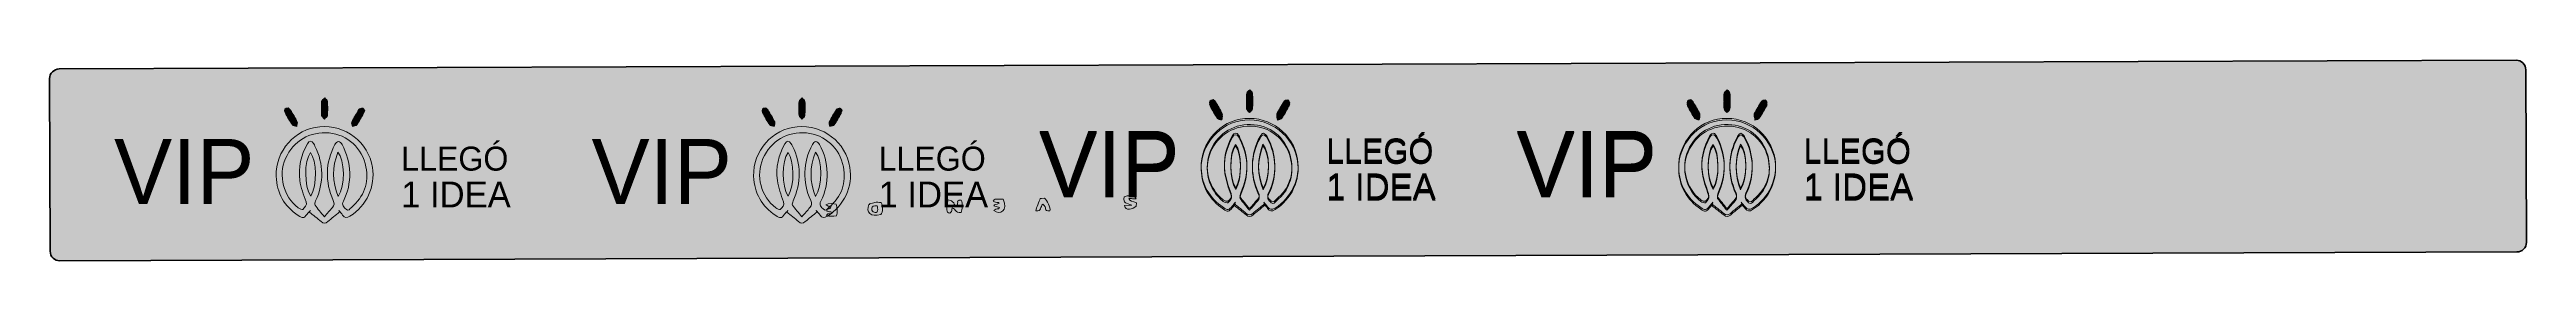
# Model space of a CAD drawing. Header units: millimetres. Extents: x -336 to 268, y -416 to 74.
# Drawn here: x 10 to 267.4, y -137.5 to -116.6 of the extents above; entities that cross this region are included whole.
import ezdxf

# ---------------------------------------------------------------- set-up
doc = ezdxf.new("R2010")
doc.units = ezdxf.units.MM
doc.header["$MEASUREMENT"] = 0
doc.layers.add('Capa 1', color=7, linetype='Continuous', lineweight=0)

msp = doc.modelspace()

# ---------------------------------------------------------------- hatches: boundary and pattern name
at = {"layer": 'Capa 1', "true_color": 0x92784b, "transparency": 33554687}
h = msp.add_hatch(color=35, dxfattribs=at)
h.dxf.hatch_style = 2
edge = h.paths.add_edge_path()
edge.add_spline(control_points=[(10.98, -117.51), (10.98, -117.51), (266.32, -116.59), (266.32, -116.59), (266.87, -116.59), (267.32, -117.04), (267.32, -117.59), (267.32, -117.59), (267.39, -135.59), (267.39, -135.59), (267.39, -136.14), (266.94, -136.59), (266.39, -136.59), (266.39, -136.59), (11.06, -137.51), (11.06, -137.51), (10.51, -137.52), (10.06, -137.07), (10.05, -136.52), (10.05, -136.52), (9.99, -118.52), (9.99, -118.52), (9.99, -117.97), (10.43, -117.52), (10.98, -117.51)], knot_values=[0, 0, 0, 0, 1, 1, 1, 2, 2, 2, 3, 3, 3, 4, 4, 4, 5, 5, 5, 6, 6, 6, 7, 7, 7, 8, 8, 8, 8], degree=3, periodic=0)
at = {"layer": 'Capa 1', "true_color": 0x000000, "transparency": 33554687}
h = msp.add_hatch(color=18, dxfattribs=at)
h.dxf.hatch_style = 2
edge = h.paths.add_edge_path()
edge.add_spline(control_points=[(38.25, -121.64), (38.25, -121.39), (38.21, -121.13), (38.26, -120.89), (38.3, -120.75), (38.47, -120.64), (38.58, -120.52), (38.68, -120.64), (38.86, -120.76), (38.87, -120.88), (38.9, -121.38), (38.9, -121.88), (38.87, -122.38), (38.86, -122.51), (38.66, -122.62), (38.55, -122.75), (38.45, -122.61), (38.29, -122.49), (38.26, -122.35), (38.21, -122.12), (38.25, -121.88), (38.25, -121.64), (38.25, -121.64), (38.25, -121.64), (38.25, -121.64)], knot_values=[0, 0, 0, 0, 1, 1, 1, 2, 2, 2, 3, 3, 3, 4, 4, 4, 5, 5, 5, 6, 6, 6, 7, 7, 7, 8, 8, 8, 8], degree=3, periodic=0)
h = msp.add_hatch(color=18, dxfattribs=at)
h.dxf.hatch_style = 2
edge = h.paths.add_edge_path()
edge.add_spline(control_points=[(87.87, -121.64), (87.87, -121.39), (87.83, -121.13), (87.88, -120.89), (87.91, -120.75), (88.09, -120.64), (88.2, -120.52), (88.3, -120.64), (88.48, -120.76), (88.49, -120.88), (88.52, -121.38), (88.52, -121.88), (88.48, -122.38), (88.47, -122.51), (88.28, -122.62), (88.17, -122.75), (88.07, -122.61), (87.91, -122.49), (87.88, -122.35), (87.83, -122.12), (87.86, -121.88), (87.86, -121.64), (87.87, -121.64), (87.87, -121.64), (87.87, -121.64)], knot_values=[0, 0, 0, 0, 1, 1, 1, 2, 2, 2, 3, 3, 3, 4, 4, 4, 5, 5, 5, 6, 6, 6, 7, 7, 7, 8, 8, 8, 8], degree=3, periodic=0)
h = msp.add_hatch(color=18, dxfattribs=at)
h.dxf.hatch_style = 2
edge = h.paths.add_edge_path()
edge.add_spline(control_points=[(130.9, -120.7), (130.97, -120.75), (131.1, -120.83), (131.16, -120.94), (131.41, -121.35), (131.66, -121.75), (131.86, -122.18), (131.92, -122.3), (131.83, -122.5), (131.8, -122.66), (131.65, -122.61), (131.42, -122.6), (131.35, -122.5), (131.07, -122.08), (130.83, -121.64), (130.59, -121.2), (130.46, -120.96), (130.59, -120.71), (130.9, -120.7)], knot_values=[0, 0, 0, 0, 1, 1, 1, 2, 2, 2, 3, 3, 3, 4, 4, 4, 5, 5, 5, 6, 6, 6, 6], degree=3, periodic=0)
h = msp.add_hatch(color=18, dxfattribs=at)
h.dxf.hatch_style = 2
edge = h.paths.add_edge_path()
edge.add_spline(control_points=[(130.9, -120.86), (130.97, -120.92), (131.1, -121), (131.16, -121.11), (131.41, -121.51), (131.66, -121.92), (131.86, -122.35), (131.92, -122.47), (131.83, -122.67), (131.8, -122.83), (131.65, -122.78), (131.42, -122.77), (131.35, -122.66), (131.07, -122.25), (130.83, -121.81), (130.59, -121.37), (130.46, -121.12), (130.59, -120.88), (130.9, -120.86)], knot_values=[0, 0, 0, 0, 1, 1, 1, 2, 2, 2, 3, 3, 3, 4, 4, 4, 5, 5, 5, 6, 6, 6, 6], degree=3, periodic=0)
h = msp.add_hatch(color=18, dxfattribs=at)
h.dxf.hatch_style = 2
edge = h.paths.add_edge_path()
edge.add_spline(control_points=[(134.38, -120.78), (134.38, -120.53), (134.34, -120.27), (134.4, -120.04), (134.43, -119.9), (134.61, -119.79), (134.72, -119.67), (134.82, -119.79), (134.99, -119.9), (135, -120.03), (135.04, -120.53), (135.04, -121.03), (135, -121.53), (134.99, -121.65), (134.79, -121.77), (134.68, -121.89), (134.58, -121.76), (134.43, -121.64), (134.39, -121.49), (134.34, -121.26), (134.38, -121.02), (134.38, -120.78), (134.38, -120.78), (134.38, -120.78), (134.38, -120.78)], knot_values=[0, 0, 0, 0, 1, 1, 1, 2, 2, 2, 3, 3, 3, 4, 4, 4, 5, 5, 5, 6, 6, 6, 7, 7, 7, 8, 8, 8, 8], degree=3, periodic=0)
h = msp.add_hatch(color=18, dxfattribs=at)
h.dxf.hatch_style = 2
edge = h.paths.add_edge_path()
edge.add_spline(control_points=[(134.38, -120.95), (134.38, -120.7), (134.34, -120.44), (134.4, -120.21), (134.43, -120.07), (134.61, -119.96), (134.72, -119.84), (134.82, -119.96), (134.99, -120.07), (135, -120.2), (135.04, -120.69), (135.04, -121.2), (135, -121.69), (134.99, -121.82), (134.79, -121.94), (134.68, -122.06), (134.58, -121.93), (134.43, -121.81), (134.39, -121.66), (134.34, -121.43), (134.38, -121.19), (134.38, -120.95), (134.38, -120.95), (134.38, -120.95), (134.38, -120.95)], knot_values=[0, 0, 0, 0, 1, 1, 1, 2, 2, 2, 3, 3, 3, 4, 4, 4, 5, 5, 5, 6, 6, 6, 7, 7, 7, 8, 8, 8, 8], degree=3, periodic=0)
h = msp.add_hatch(color=18, dxfattribs=at)
h.dxf.hatch_style = 2
edge = h.paths.add_edge_path()
edge.add_spline(control_points=[(138.88, -121), (138.83, -121.13), (138.8, -121.22), (138.75, -121.3), (138.53, -121.7), (138.31, -122.11), (138.05, -122.48), (137.97, -122.59), (137.76, -122.61), (137.6, -122.67), (137.57, -122.51), (137.47, -122.31), (137.53, -122.19), (137.75, -121.75), (138, -121.31), (138.27, -120.9), (138.34, -120.8), (138.53, -120.73), (138.66, -120.74), (138.74, -120.75), (138.81, -120.92), (138.88, -121)], knot_values=[0, 0, 0, 0, 1, 1, 1, 2, 2, 2, 3, 3, 3, 4, 4, 4, 5, 5, 5, 6, 6, 6, 7, 7, 7, 7], degree=3, periodic=0)
h = msp.add_hatch(color=18, dxfattribs=at)
h.dxf.hatch_style = 2
edge = h.paths.add_edge_path()
edge.add_spline(control_points=[(138.88, -121.17), (138.83, -121.3), (138.8, -121.39), (138.75, -121.46), (138.53, -121.86), (138.31, -122.27), (138.05, -122.65), (137.97, -122.76), (137.76, -122.78), (137.6, -122.84), (137.57, -122.68), (137.47, -122.48), (137.53, -122.36), (137.75, -121.91), (138, -121.48), (138.27, -121.06), (138.34, -120.96), (138.53, -120.9), (138.66, -120.91), (138.74, -120.92), (138.81, -121.08), (138.88, -121.17)], knot_values=[0, 0, 0, 0, 1, 1, 1, 2, 2, 2, 3, 3, 3, 4, 4, 4, 5, 5, 5, 6, 6, 6, 7, 7, 7, 7], degree=3, periodic=0)
h = msp.add_hatch(color=18, dxfattribs=at)
h.dxf.hatch_style = 2
edge = h.paths.add_edge_path()
edge.add_spline(control_points=[(180.52, -120.7), (180.58, -120.75), (180.71, -120.83), (180.78, -120.94), (181.03, -121.35), (181.28, -121.75), (181.48, -122.18), (181.54, -122.3), (181.45, -122.5), (181.42, -122.66), (181.27, -122.61), (181.04, -122.6), (180.97, -122.5), (180.69, -122.08), (180.45, -121.64), (180.21, -121.2), (180.08, -120.96), (180.21, -120.71), (180.52, -120.7)], knot_values=[0, 0, 0, 0, 1, 1, 1, 2, 2, 2, 3, 3, 3, 4, 4, 4, 5, 5, 5, 6, 6, 6, 6], degree=3, periodic=0)
h = msp.add_hatch(color=18, dxfattribs=at)
h.dxf.hatch_style = 2
edge = h.paths.add_edge_path()
edge.add_spline(control_points=[(180.52, -120.86), (180.58, -120.92), (180.71, -121), (180.78, -121.11), (181.03, -121.51), (181.28, -121.92), (181.48, -122.35), (181.54, -122.47), (181.45, -122.67), (181.42, -122.83), (181.27, -122.78), (181.04, -122.77), (180.97, -122.66), (180.69, -122.25), (180.45, -121.81), (180.21, -121.37), (180.08, -121.12), (180.21, -120.88), (180.52, -120.86)], knot_values=[0, 0, 0, 0, 1, 1, 1, 2, 2, 2, 3, 3, 3, 4, 4, 4, 5, 5, 5, 6, 6, 6, 6], degree=3, periodic=0)
h = msp.add_hatch(color=18, dxfattribs=at)
h.dxf.hatch_style = 2
edge = h.paths.add_edge_path()
edge.add_spline(control_points=[(184, -120.78), (184, -120.53), (183.96, -120.27), (184.02, -120.04), (184.05, -119.9), (184.22, -119.79), (184.34, -119.67), (184.44, -119.79), (184.61, -119.9), (184.62, -120.03), (184.65, -120.53), (184.66, -121.03), (184.62, -121.53), (184.61, -121.65), (184.41, -121.77), (184.3, -121.89), (184.2, -121.76), (184.04, -121.64), (184.01, -121.49), (183.96, -121.26), (184, -121.02), (184, -120.78), (184, -120.78), (184, -120.78), (184, -120.78)], knot_values=[0, 0, 0, 0, 1, 1, 1, 2, 2, 2, 3, 3, 3, 4, 4, 4, 5, 5, 5, 6, 6, 6, 7, 7, 7, 8, 8, 8, 8], degree=3, periodic=0)
h = msp.add_hatch(color=18, dxfattribs=at)
h.dxf.hatch_style = 2
edge = h.paths.add_edge_path()
edge.add_spline(control_points=[(184, -120.95), (184, -120.7), (183.96, -120.44), (184.02, -120.21), (184.05, -120.07), (184.22, -119.96), (184.34, -119.84), (184.44, -119.96), (184.61, -120.07), (184.62, -120.2), (184.65, -120.69), (184.66, -121.2), (184.62, -121.69), (184.61, -121.82), (184.41, -121.94), (184.3, -122.06), (184.2, -121.93), (184.04, -121.81), (184.01, -121.66), (183.96, -121.43), (184, -121.19), (184, -120.95), (184, -120.95), (184, -120.95), (184, -120.95)], knot_values=[0, 0, 0, 0, 1, 1, 1, 2, 2, 2, 3, 3, 3, 4, 4, 4, 5, 5, 5, 6, 6, 6, 7, 7, 7, 8, 8, 8, 8], degree=3, periodic=0)
h = msp.add_hatch(color=18, dxfattribs=at)
h.dxf.hatch_style = 2
edge = h.paths.add_edge_path()
edge.add_spline(control_points=[(188.5, -121), (188.45, -121.13), (188.42, -121.22), (188.37, -121.3), (188.14, -121.7), (187.93, -122.11), (187.67, -122.48), (187.59, -122.59), (187.37, -122.61), (187.22, -122.67), (187.19, -122.51), (187.09, -122.31), (187.15, -122.19), (187.36, -121.75), (187.62, -121.31), (187.89, -120.9), (187.96, -120.8), (188.15, -120.73), (188.28, -120.74), (188.36, -120.75), (188.43, -120.92), (188.5, -121)], knot_values=[0, 0, 0, 0, 1, 1, 1, 2, 2, 2, 3, 3, 3, 4, 4, 4, 5, 5, 5, 6, 6, 6, 7, 7, 7, 7], degree=3, periodic=0)
h = msp.add_hatch(color=18, dxfattribs=at)
h.dxf.hatch_style = 2
edge = h.paths.add_edge_path()
edge.add_spline(control_points=[(188.5, -121.17), (188.45, -121.3), (188.42, -121.39), (188.37, -121.46), (188.14, -121.86), (187.93, -122.27), (187.67, -122.65), (187.59, -122.76), (187.37, -122.78), (187.22, -122.84), (187.19, -122.68), (187.09, -122.48), (187.15, -122.36), (187.36, -121.91), (187.62, -121.48), (187.89, -121.06), (187.96, -120.96), (188.15, -120.9), (188.28, -120.91), (188.36, -120.92), (188.43, -121.08), (188.5, -121.17)], knot_values=[0, 0, 0, 0, 1, 1, 1, 2, 2, 2, 3, 3, 3, 4, 4, 4, 5, 5, 5, 6, 6, 6, 7, 7, 7, 7], degree=3, periodic=0)
h = msp.add_hatch(color=18, dxfattribs=at)
h.dxf.hatch_style = 2
edge = h.paths.add_edge_path()
edge.add_spline(control_points=[(37.13, -130.76), (37.82, -129.6), (37.75, -127.09), (37.11, -126.23), (36.44, -127.1), (36.43, -129.74), (37.13, -130.76)], knot_values=[0, 0, 0, 0, 1, 1, 1, 2, 2, 2, 2], degree=3, periodic=0)
edge = h.paths.add_edge_path()
edge.add_spline(control_points=[(39.97, -130.79), (40.73, -129.73), (40.69, -126.96), (39.95, -126.2), (39.36, -127.73), (39.35, -129.23), (39.97, -130.79)], knot_values=[0, 0, 0, 0, 1, 1, 1, 2, 2, 2, 2], degree=3, periodic=0)
edge = h.paths.add_edge_path()
edge.add_spline(control_points=[(38.55, -132.92), (38.87, -132.55), (39.13, -132.26), (39.39, -131.96), (39.6, -131.73), (39.6, -131.51), (39.47, -131.22), (38.6, -129.25), (38.65, -127.3), (39.65, -125.39), (39.72, -125.26), (39.89, -125.06), (40, -125.08), (40.14, -125.09), (40.31, -125.25), (40.39, -125.4), (40.89, -126.31), (41.16, -127.3), (41.18, -128.35), (41.2, -129.38), (41, -130.37), (40.52, -131.29), (40.31, -131.71), (40.59, -131.92), (40.8, -132.14), (41.04, -132.38), (41.2, -132.08), (41.35, -131.95), (42.67, -130.83), (43.18, -129.4), (42.87, -127.71), (42.51, -125.78), (40.92, -124.34), (39.05, -124.18), (37.04, -124), (35.34, -124.99), (34.51, -126.86), (33.73, -128.63), (34.3, -130.81), (35.83, -131.99), (35.96, -132.1), (36.26, -132.2), (36.31, -132.15), (36.49, -131.93), (36.78, -131.76), (36.64, -131.35), (36.38, -130.62), (36.11, -129.88), (36, -129.12), (35.81, -127.77), (36.12, -126.5), (36.79, -125.31), (36.98, -124.96), (37.23, -124.96), (37.44, -125.3), (37.49, -125.38), (37.53, -125.46), (37.57, -125.55), (38.49, -127.44), (38.51, -129.35), (37.64, -131.27), (37.58, -131.4), (37.52, -131.62), (37.58, -131.7), (37.87, -132.11), (38.19, -132.48), (38.55, -132.92)], knot_values=[0, 0, 0, 0, 1, 1, 1, 2, 2, 2, 3, 3, 3, 4, 4, 4, 5, 5, 5, 6, 6, 6, 7, 7, 7, 8, 8, 8, 9, 9, 9, 10, 10, 10, 11, 11, 11, 12, 12, 12, 13, 13, 13, 14, 14, 14, 15, 15, 15, 16, 16, 16, 17, 17, 17, 18, 18, 18, 19, 19, 19, 20, 20, 20, 21, 21, 21, 22, 22, 22, 22], degree=3, periodic=0)
edge = h.paths.add_edge_path()
edge.add_spline(control_points=[(40.13, -132.42), (39.72, -132.75), (39.3, -133.08), (38.91, -133.42), (38.65, -133.65), (38.46, -133.62), (38.22, -133.42), (37.81, -133.08), (37.39, -132.76), (36.98, -132.43), (37.02, -132.37), (37.06, -132.31), (37.1, -132.25), (36.98, -132.39), (36.87, -132.52), (36.75, -132.66), (36.4, -133.09), (36.3, -133.12), (35.83, -132.8), (34.39, -131.82), (33.59, -130.46), (33.54, -128.69), (33.46, -126.05), (35.48, -123.76), (38.06, -123.53), (40.74, -123.29), (43.12, -125.14), (43.54, -127.77), (43.87, -129.76), (42.93, -131.78), (41.21, -132.86), (40.88, -133.07), (40.66, -133.04), (40.44, -132.74), (40.32, -132.57), (40.18, -132.42), (40.04, -132.26), (40.07, -132.31), (40.1, -132.37), (40.13, -132.42)], knot_values=[0, 0, 0, 0, 1, 1, 1, 2, 2, 2, 3, 3, 3, 4, 4, 4, 5, 5, 5, 6, 6, 6, 7, 7, 7, 8, 8, 8, 9, 9, 9, 10, 10, 10, 11, 11, 11, 12, 12, 12, 13, 13, 13, 13], degree=3, periodic=0)
h = msp.add_hatch(color=18, dxfattribs=at)
h.dxf.hatch_style = 2
edge = h.paths.add_edge_path()
edge.add_spline(control_points=[(34.77, -121.55), (34.83, -121.61), (34.96, -121.68), (35.03, -121.8), (35.28, -122.2), (35.53, -122.61), (35.73, -123.03), (35.79, -123.16), (35.69, -123.35), (35.67, -123.52), (35.51, -123.46), (35.29, -123.46), (35.22, -123.35), (34.94, -122.94), (34.69, -122.5), (34.46, -122.05), (34.33, -121.81), (34.46, -121.56), (34.77, -121.55)], knot_values=[0, 0, 0, 0, 1, 1, 1, 2, 2, 2, 3, 3, 3, 4, 4, 4, 5, 5, 5, 6, 6, 6, 6], degree=3, periodic=0)
h = msp.add_hatch(color=18, dxfattribs=at)
h.dxf.hatch_style = 2
edge = h.paths.add_edge_path()
edge.add_spline(control_points=[(42.75, -121.86), (42.69, -121.98), (42.66, -122.07), (42.62, -122.15), (42.39, -122.55), (42.18, -122.96), (41.92, -123.34), (41.84, -123.45), (41.62, -123.46), (41.47, -123.52), (41.44, -123.36), (41.34, -123.17), (41.4, -123.05), (41.61, -122.6), (41.87, -122.17), (42.14, -121.75), (42.2, -121.65), (42.4, -121.59), (42.53, -121.6), (42.61, -121.6), (42.68, -121.77), (42.75, -121.86)], knot_values=[0, 0, 0, 0, 1, 1, 1, 2, 2, 2, 3, 3, 3, 4, 4, 4, 5, 5, 5, 6, 6, 6, 7, 7, 7, 7], degree=3, periodic=0)
h = msp.add_hatch(color=18, dxfattribs=at)
h.dxf.hatch_style = 2
edge = h.paths.add_edge_path()
edge.add_spline(control_points=[(86.74, -130.76), (87.44, -129.6), (87.37, -127.09), (86.73, -126.23), (86.06, -127.1), (86.05, -129.74), (86.74, -130.76)], knot_values=[0, 0, 0, 0, 1, 1, 1, 2, 2, 2, 2], degree=3, periodic=0)
edge = h.paths.add_edge_path()
edge.add_spline(control_points=[(89.59, -130.79), (90.35, -129.73), (90.3, -126.96), (89.57, -126.2), (88.98, -127.73), (88.96, -129.23), (89.59, -130.79)], knot_values=[0, 0, 0, 0, 1, 1, 1, 2, 2, 2, 2], degree=3, periodic=0)
edge = h.paths.add_edge_path()
edge.add_spline(control_points=[(88.17, -132.92), (88.49, -132.55), (88.74, -132.26), (89.01, -131.96), (89.22, -131.73), (89.22, -131.51), (89.09, -131.22), (88.22, -129.25), (88.26, -127.3), (89.27, -125.39), (89.34, -125.26), (89.51, -125.06), (89.62, -125.08), (89.76, -125.09), (89.93, -125.25), (90.01, -125.4), (90.51, -126.31), (90.77, -127.3), (90.8, -128.35), (90.82, -129.38), (90.62, -130.37), (90.14, -131.29), (89.93, -131.71), (90.21, -131.92), (90.42, -132.14), (90.66, -132.38), (90.82, -132.08), (90.97, -131.95), (92.29, -130.83), (92.8, -129.4), (92.49, -127.71), (92.13, -125.78), (90.54, -124.34), (88.66, -124.18), (86.65, -124), (84.96, -124.99), (84.13, -126.86), (83.35, -128.63), (83.92, -130.81), (85.45, -131.99), (85.58, -132.1), (85.88, -132.2), (85.92, -132.15), (86.11, -131.93), (86.4, -131.76), (86.25, -131.35), (86, -130.62), (85.73, -129.88), (85.62, -129.12), (85.43, -127.77), (85.74, -126.5), (86.4, -125.31), (86.6, -124.96), (86.85, -124.96), (87.06, -125.3), (87.11, -125.38), (87.15, -125.46), (87.19, -125.55), (88.11, -127.44), (88.13, -129.35), (87.26, -131.27), (87.2, -131.4), (87.14, -131.62), (87.2, -131.7), (87.48, -132.11), (87.81, -132.48), (88.17, -132.92)], knot_values=[0, 0, 0, 0, 1, 1, 1, 2, 2, 2, 3, 3, 3, 4, 4, 4, 5, 5, 5, 6, 6, 6, 7, 7, 7, 8, 8, 8, 9, 9, 9, 10, 10, 10, 11, 11, 11, 12, 12, 12, 13, 13, 13, 14, 14, 14, 15, 15, 15, 16, 16, 16, 17, 17, 17, 18, 18, 18, 19, 19, 19, 20, 20, 20, 21, 21, 21, 22, 22, 22, 22], degree=3, periodic=0)
edge = h.paths.add_edge_path()
edge.add_spline(control_points=[(89.75, -132.42), (89.34, -132.75), (88.92, -133.08), (88.52, -133.42), (88.27, -133.65), (88.08, -133.62), (87.83, -133.42), (87.43, -133.08), (87.01, -132.76), (86.6, -132.43), (86.64, -132.37), (86.68, -132.31), (86.72, -132.25), (86.6, -132.39), (86.48, -132.52), (86.37, -132.66), (86.02, -133.09), (85.91, -133.12), (85.45, -132.8), (84.01, -131.82), (83.21, -130.46), (83.16, -128.69), (83.08, -126.05), (85.1, -123.76), (87.68, -123.53), (90.35, -123.29), (92.74, -125.14), (93.16, -127.77), (93.48, -129.76), (92.55, -131.78), (90.83, -132.86), (90.5, -133.07), (90.28, -133.04), (90.06, -132.74), (89.93, -132.57), (89.79, -132.42), (89.66, -132.26), (89.69, -132.31), (89.72, -132.37), (89.75, -132.42)], knot_values=[0, 0, 0, 0, 1, 1, 1, 2, 2, 2, 3, 3, 3, 4, 4, 4, 5, 5, 5, 6, 6, 6, 7, 7, 7, 8, 8, 8, 9, 9, 9, 10, 10, 10, 11, 11, 11, 12, 12, 12, 13, 13, 13, 13], degree=3, periodic=0)
h = msp.add_hatch(color=18, dxfattribs=at)
h.dxf.hatch_style = 2
edge = h.paths.add_edge_path()
edge.add_spline(control_points=[(84.38, -121.55), (84.45, -121.61), (84.58, -121.68), (84.65, -121.8), (84.9, -122.2), (85.14, -122.61), (85.35, -123.03), (85.4, -123.16), (85.31, -123.35), (85.29, -123.52), (85.13, -123.46), (84.91, -123.46), (84.83, -123.35), (84.55, -122.94), (84.31, -122.5), (84.08, -122.05), (83.95, -121.81), (84.08, -121.56), (84.38, -121.55)], knot_values=[0, 0, 0, 0, 1, 1, 1, 2, 2, 2, 3, 3, 3, 4, 4, 4, 5, 5, 5, 6, 6, 6, 6], degree=3, periodic=0)
h = msp.add_hatch(color=18, dxfattribs=at)
h.dxf.hatch_style = 2
edge = h.paths.add_edge_path()
edge.add_spline(control_points=[(92.37, -121.86), (92.31, -121.98), (92.28, -122.07), (92.24, -122.15), (92.01, -122.55), (91.8, -122.96), (91.54, -123.34), (91.46, -123.45), (91.24, -123.46), (91.09, -123.52), (91.06, -123.36), (90.96, -123.17), (91.01, -123.05), (91.23, -122.6), (91.48, -122.17), (91.76, -121.75), (91.82, -121.65), (92.02, -121.59), (92.15, -121.6), (92.23, -121.6), (92.3, -121.77), (92.37, -121.86)], knot_values=[0, 0, 0, 0, 1, 1, 1, 2, 2, 2, 3, 3, 3, 4, 4, 4, 5, 5, 5, 6, 6, 6, 7, 7, 7, 7], degree=3, periodic=0)
h = msp.add_hatch(color=18, dxfattribs=at)
h.dxf.hatch_style = 2
edge = h.paths.add_edge_path()
edge.add_spline(control_points=[(133.26, -129.9), (133.95, -128.74), (133.89, -126.23), (133.25, -125.37), (132.57, -126.24), (132.57, -128.89), (133.26, -129.9)], knot_values=[0, 0, 0, 0, 1, 1, 1, 2, 2, 2, 2], degree=3, periodic=0)
edge = h.paths.add_edge_path()
edge.add_spline(control_points=[(136.1, -129.93), (136.86, -128.88), (136.82, -126.11), (136.08, -125.34), (135.49, -126.87), (135.48, -128.37), (136.1, -129.93)], knot_values=[0, 0, 0, 0, 1, 1, 1, 2, 2, 2, 2], degree=3, periodic=0)
edge = h.paths.add_edge_path()
edge.add_spline(control_points=[(134.68, -132.07), (135.01, -131.7), (135.26, -131.4), (135.52, -131.11), (135.74, -130.88), (135.74, -130.66), (135.6, -130.36), (134.73, -128.4), (134.78, -126.45), (135.78, -124.54), (135.86, -124.4), (136.03, -124.21), (136.13, -124.22), (136.28, -124.24), (136.45, -124.4), (136.52, -124.54), (137.03, -125.46), (137.29, -126.45), (137.31, -127.49), (137.33, -128.53), (137.13, -129.52), (136.66, -130.44), (136.44, -130.86), (136.73, -131.07), (136.94, -131.28), (137.17, -131.53), (137.34, -131.22), (137.48, -131.1), (138.8, -129.98), (139.32, -128.54), (139, -126.85), (138.64, -124.92), (137.05, -123.48), (135.18, -123.32), (133.17, -123.15), (131.47, -124.13), (130.65, -126), (129.87, -127.77), (130.43, -129.96), (131.96, -131.14), (132.09, -131.24), (132.39, -131.35), (132.44, -131.29), (132.63, -131.08), (132.92, -130.91), (132.77, -130.49), (132.51, -129.76), (132.25, -129.02), (132.14, -128.26), (131.94, -126.92), (132.26, -125.64), (132.92, -124.46), (133.12, -124.11), (133.36, -124.11), (133.58, -124.44), (133.62, -124.52), (133.66, -124.61), (133.7, -124.69), (134.62, -126.59), (134.65, -128.49), (133.78, -130.41), (133.72, -130.55), (133.66, -130.76), (133.72, -130.85), (134, -131.25), (134.33, -131.63), (134.68, -132.07)], knot_values=[0, 0, 0, 0, 1, 1, 1, 2, 2, 2, 3, 3, 3, 4, 4, 4, 5, 5, 5, 6, 6, 6, 7, 7, 7, 8, 8, 8, 9, 9, 9, 10, 10, 10, 11, 11, 11, 12, 12, 12, 13, 13, 13, 14, 14, 14, 15, 15, 15, 16, 16, 16, 17, 17, 17, 18, 18, 18, 19, 19, 19, 20, 20, 20, 21, 21, 21, 22, 22, 22, 22], degree=3, periodic=0)
edge = h.paths.add_edge_path()
edge.add_spline(control_points=[(136.26, -131.57), (135.85, -131.9), (135.43, -132.22), (135.04, -132.57), (134.79, -132.79), (134.59, -132.77), (134.35, -132.56), (133.95, -132.22), (133.53, -131.91), (133.11, -131.58), (133.15, -131.52), (133.19, -131.46), (133.23, -131.4), (133.12, -131.53), (133, -131.67), (132.89, -131.81), (132.53, -132.24), (132.43, -132.27), (131.97, -131.95), (130.52, -130.96), (129.72, -129.6), (129.67, -127.84), (129.59, -125.2), (131.61, -122.9), (134.19, -122.68), (136.87, -122.44), (139.25, -124.28), (139.68, -126.91), (140, -128.91), (139.06, -130.93), (137.34, -132.01), (137.02, -132.21), (136.79, -132.19), (136.57, -131.89), (136.45, -131.72), (136.31, -131.57), (136.18, -131.4), (136.21, -131.46), (136.23, -131.51), (136.26, -131.57)], knot_values=[0, 0, 0, 0, 1, 1, 1, 2, 2, 2, 3, 3, 3, 4, 4, 4, 5, 5, 5, 6, 6, 6, 7, 7, 7, 8, 8, 8, 9, 9, 9, 10, 10, 10, 11, 11, 11, 12, 12, 12, 13, 13, 13, 13], degree=3, periodic=0)
h = msp.add_hatch(color=18, dxfattribs=at)
h.dxf.hatch_style = 2
edge = h.paths.add_edge_path()
edge.add_spline(control_points=[(133.26, -130.07), (133.95, -128.91), (133.89, -126.4), (133.25, -125.54), (132.57, -126.41), (132.57, -129.05), (133.26, -130.07)], knot_values=[0, 0, 0, 0, 1, 1, 1, 2, 2, 2, 2], degree=3, periodic=0)
edge = h.paths.add_edge_path()
edge.add_spline(control_points=[(136.1, -130.1), (136.86, -129.05), (136.82, -126.28), (136.08, -125.51), (135.49, -127.04), (135.48, -128.54), (136.1, -130.1)], knot_values=[0, 0, 0, 0, 1, 1, 1, 2, 2, 2, 2], degree=3, periodic=0)
edge = h.paths.add_edge_path()
edge.add_spline(control_points=[(134.68, -132.24), (135.01, -131.87), (135.26, -131.57), (135.52, -131.28), (135.74, -131.04), (135.74, -130.83), (135.6, -130.53), (134.73, -128.56), (134.78, -126.62), (135.78, -124.71), (135.86, -124.57), (136.03, -124.38), (136.13, -124.39), (136.28, -124.4), (136.45, -124.57), (136.52, -124.71), (137.03, -125.63), (137.29, -126.62), (137.31, -127.66), (137.33, -128.69), (137.13, -129.69), (136.66, -130.61), (136.44, -131.02), (136.73, -131.23), (136.94, -131.45), (137.17, -131.7), (137.34, -131.39), (137.48, -131.27), (138.8, -130.15), (139.32, -128.71), (139, -127.02), (138.64, -125.09), (137.05, -123.65), (135.18, -123.49), (133.17, -123.32), (131.47, -124.3), (130.65, -126.17), (129.87, -127.94), (130.43, -130.12), (131.96, -131.31), (132.09, -131.41), (132.39, -131.51), (132.44, -131.46), (132.63, -131.25), (132.92, -131.07), (132.77, -130.66), (132.51, -129.93), (132.25, -129.19), (132.14, -128.43), (131.94, -127.09), (132.26, -125.81), (132.92, -124.62), (133.12, -124.27), (133.36, -124.28), (133.58, -124.61), (133.62, -124.69), (133.66, -124.78), (133.7, -124.86), (134.62, -126.76), (134.65, -128.66), (133.78, -130.58), (133.72, -130.71), (133.66, -130.93), (133.72, -131.02), (134, -131.42), (134.33, -131.8), (134.68, -132.24)], knot_values=[0, 0, 0, 0, 1, 1, 1, 2, 2, 2, 3, 3, 3, 4, 4, 4, 5, 5, 5, 6, 6, 6, 7, 7, 7, 8, 8, 8, 9, 9, 9, 10, 10, 10, 11, 11, 11, 12, 12, 12, 13, 13, 13, 14, 14, 14, 15, 15, 15, 16, 16, 16, 17, 17, 17, 18, 18, 18, 19, 19, 19, 20, 20, 20, 21, 21, 21, 22, 22, 22, 22], degree=3, periodic=0)
edge = h.paths.add_edge_path()
edge.add_spline(control_points=[(136.26, -131.74), (135.85, -132.07), (135.43, -132.39), (135.04, -132.74), (134.79, -132.96), (134.59, -132.94), (134.35, -132.73), (133.95, -132.39), (133.53, -132.07), (133.11, -131.75), (133.15, -131.69), (133.19, -131.62), (133.23, -131.56), (133.12, -131.7), (133, -131.84), (132.89, -131.98), (132.53, -132.41), (132.43, -132.43), (131.97, -132.12), (130.52, -131.13), (129.72, -129.77), (129.67, -128.01), (129.59, -125.37), (131.61, -123.07), (134.19, -122.84), (136.87, -122.61), (139.25, -124.45), (139.68, -127.08), (140, -129.08), (139.06, -131.1), (137.34, -132.17), (137.02, -132.38), (136.79, -132.36), (136.57, -132.06), (136.45, -131.89), (136.31, -131.73), (136.18, -131.57), (136.21, -131.63), (136.23, -131.68), (136.26, -131.74)], knot_values=[0, 0, 0, 0, 1, 1, 1, 2, 2, 2, 3, 3, 3, 4, 4, 4, 5, 5, 5, 6, 6, 6, 7, 7, 7, 8, 8, 8, 9, 9, 9, 10, 10, 10, 11, 11, 11, 12, 12, 12, 13, 13, 13, 13], degree=3, periodic=0)
h = msp.add_hatch(color=18, dxfattribs=at)
h.dxf.hatch_style = 2
edge = h.paths.add_edge_path()
edge.add_spline(control_points=[(182.88, -129.9), (183.57, -128.74), (183.51, -126.23), (182.87, -125.37), (182.19, -126.24), (182.18, -128.89), (182.88, -129.9)], knot_values=[0, 0, 0, 0, 1, 1, 1, 2, 2, 2, 2], degree=3, periodic=0)
edge = h.paths.add_edge_path()
edge.add_spline(control_points=[(185.72, -129.93), (186.48, -128.88), (186.44, -126.11), (185.7, -125.34), (185.11, -126.87), (185.1, -128.37), (185.72, -129.93)], knot_values=[0, 0, 0, 0, 1, 1, 1, 2, 2, 2, 2], degree=3, periodic=0)
edge = h.paths.add_edge_path()
edge.add_spline(control_points=[(184.3, -132.07), (184.62, -131.7), (184.88, -131.4), (185.14, -131.11), (185.36, -130.88), (185.35, -130.66), (185.22, -130.36), (184.35, -128.4), (184.4, -126.45), (185.4, -124.54), (185.47, -124.4), (185.65, -124.21), (185.75, -124.22), (185.89, -124.24), (186.06, -124.4), (186.14, -124.54), (186.64, -125.46), (186.91, -126.45), (186.93, -127.49), (186.95, -128.53), (186.75, -129.52), (186.28, -130.44), (186.06, -130.86), (186.35, -131.07), (186.55, -131.28), (186.79, -131.53), (186.96, -131.22), (187.1, -131.1), (188.42, -129.98), (188.94, -128.54), (188.62, -126.85), (188.26, -124.92), (186.67, -123.48), (184.8, -123.32), (182.79, -123.15), (181.09, -124.13), (180.26, -126), (179.49, -127.77), (180.05, -129.96), (181.58, -131.14), (181.71, -131.24), (182.01, -131.35), (182.06, -131.29), (182.25, -131.08), (182.53, -130.91), (182.39, -130.49), (182.13, -129.76), (181.87, -129.02), (181.76, -128.26), (181.56, -126.92), (181.88, -125.64), (182.54, -124.46), (182.73, -124.11), (182.98, -124.11), (183.19, -124.44), (183.24, -124.52), (183.28, -124.61), (183.32, -124.69), (184.24, -126.59), (184.26, -128.49), (183.39, -130.41), (183.33, -130.55), (183.27, -130.76), (183.34, -130.85), (183.62, -131.25), (183.95, -131.63), (184.3, -132.07)], knot_values=[0, 0, 0, 0, 1, 1, 1, 2, 2, 2, 3, 3, 3, 4, 4, 4, 5, 5, 5, 6, 6, 6, 7, 7, 7, 8, 8, 8, 9, 9, 9, 10, 10, 10, 11, 11, 11, 12, 12, 12, 13, 13, 13, 14, 14, 14, 15, 15, 15, 16, 16, 16, 17, 17, 17, 18, 18, 18, 19, 19, 19, 20, 20, 20, 21, 21, 21, 22, 22, 22, 22], degree=3, periodic=0)
edge = h.paths.add_edge_path()
edge.add_spline(control_points=[(185.88, -131.57), (185.47, -131.9), (185.05, -132.22), (184.66, -132.57), (184.41, -132.79), (184.21, -132.77), (183.97, -132.56), (183.57, -132.22), (183.15, -131.91), (182.73, -131.58), (182.77, -131.52), (182.81, -131.46), (182.85, -131.4), (182.73, -131.53), (182.62, -131.67), (182.5, -131.81), (182.15, -132.24), (182.05, -132.27), (181.59, -131.95), (180.14, -130.96), (179.34, -129.6), (179.29, -127.84), (179.21, -125.2), (181.23, -122.9), (183.81, -122.68), (186.49, -122.44), (188.87, -124.28), (189.3, -126.91), (189.62, -128.91), (188.68, -130.93), (186.96, -132.01), (186.64, -132.21), (186.41, -132.19), (186.19, -131.89), (186.07, -131.72), (185.93, -131.57), (185.79, -131.4), (185.82, -131.46), (185.85, -131.51), (185.88, -131.57)], knot_values=[0, 0, 0, 0, 1, 1, 1, 2, 2, 2, 3, 3, 3, 4, 4, 4, 5, 5, 5, 6, 6, 6, 7, 7, 7, 8, 8, 8, 9, 9, 9, 10, 10, 10, 11, 11, 11, 12, 12, 12, 13, 13, 13, 13], degree=3, periodic=0)
h = msp.add_hatch(color=18, dxfattribs=at)
h.dxf.hatch_style = 2
edge = h.paths.add_edge_path()
edge.add_spline(control_points=[(182.88, -130.07), (183.57, -128.91), (183.51, -126.4), (182.87, -125.54), (182.19, -126.41), (182.18, -129.05), (182.88, -130.07)], knot_values=[0, 0, 0, 0, 1, 1, 1, 2, 2, 2, 2], degree=3, periodic=0)
edge = h.paths.add_edge_path()
edge.add_spline(control_points=[(185.72, -130.1), (186.48, -129.05), (186.44, -126.28), (185.7, -125.51), (185.11, -127.04), (185.1, -128.54), (185.72, -130.1)], knot_values=[0, 0, 0, 0, 1, 1, 1, 2, 2, 2, 2], degree=3, periodic=0)
edge = h.paths.add_edge_path()
edge.add_spline(control_points=[(184.3, -132.24), (184.62, -131.87), (184.88, -131.57), (185.14, -131.28), (185.36, -131.04), (185.35, -130.83), (185.22, -130.53), (184.35, -128.56), (184.4, -126.62), (185.4, -124.71), (185.47, -124.57), (185.65, -124.38), (185.75, -124.39), (185.89, -124.4), (186.06, -124.57), (186.14, -124.71), (186.64, -125.63), (186.91, -126.62), (186.93, -127.66), (186.95, -128.69), (186.75, -129.69), (186.28, -130.61), (186.06, -131.02), (186.35, -131.23), (186.55, -131.45), (186.79, -131.7), (186.96, -131.39), (187.1, -131.27), (188.42, -130.15), (188.94, -128.71), (188.62, -127.02), (188.26, -125.09), (186.67, -123.65), (184.8, -123.49), (182.79, -123.32), (181.09, -124.3), (180.26, -126.17), (179.49, -127.94), (180.05, -130.12), (181.58, -131.31), (181.71, -131.41), (182.01, -131.51), (182.06, -131.46), (182.25, -131.25), (182.53, -131.07), (182.39, -130.66), (182.13, -129.93), (181.87, -129.19), (181.76, -128.43), (181.56, -127.09), (181.88, -125.81), (182.54, -124.62), (182.73, -124.27), (182.98, -124.28), (183.19, -124.61), (183.24, -124.69), (183.28, -124.78), (183.32, -124.86), (184.24, -126.76), (184.26, -128.66), (183.39, -130.58), (183.33, -130.71), (183.27, -130.93), (183.34, -131.02), (183.62, -131.42), (183.95, -131.8), (184.3, -132.24)], knot_values=[0, 0, 0, 0, 1, 1, 1, 2, 2, 2, 3, 3, 3, 4, 4, 4, 5, 5, 5, 6, 6, 6, 7, 7, 7, 8, 8, 8, 9, 9, 9, 10, 10, 10, 11, 11, 11, 12, 12, 12, 13, 13, 13, 14, 14, 14, 15, 15, 15, 16, 16, 16, 17, 17, 17, 18, 18, 18, 19, 19, 19, 20, 20, 20, 21, 21, 21, 22, 22, 22, 22], degree=3, periodic=0)
edge = h.paths.add_edge_path()
edge.add_spline(control_points=[(185.88, -131.74), (185.47, -132.07), (185.05, -132.39), (184.66, -132.74), (184.41, -132.96), (184.21, -132.94), (183.97, -132.73), (183.57, -132.39), (183.15, -132.07), (182.73, -131.75), (182.77, -131.69), (182.81, -131.62), (182.85, -131.56), (182.73, -131.7), (182.62, -131.84), (182.5, -131.98), (182.15, -132.41), (182.05, -132.43), (181.59, -132.12), (180.14, -131.13), (179.34, -129.77), (179.29, -128.01), (179.21, -125.37), (181.23, -123.07), (183.81, -122.84), (186.49, -122.61), (188.87, -124.45), (189.3, -127.08), (189.62, -129.08), (188.68, -131.1), (186.96, -132.17), (186.64, -132.38), (186.41, -132.36), (186.19, -132.06), (186.07, -131.89), (185.93, -131.73), (185.79, -131.57), (185.82, -131.63), (185.85, -131.68), (185.88, -131.74)], knot_values=[0, 0, 0, 0, 1, 1, 1, 2, 2, 2, 3, 3, 3, 4, 4, 4, 5, 5, 5, 6, 6, 6, 7, 7, 7, 8, 8, 8, 9, 9, 9, 10, 10, 10, 11, 11, 11, 12, 12, 12, 13, 13, 13, 13], degree=3, periodic=0)

# ---------------------------------------------------------------- linework, layer by layer
at = {"layer": 'Capa 1', "color": 35, "lineweight": 35, "true_color": 0x92784b}
msp.add_open_spline([(10.98, -117.51), (10.98, -117.51), (266.32, -116.59), (266.32, -116.59), (266.87, -116.59), (267.32, -117.04), (267.32, -117.59), (267.32, -117.59), (267.39, -135.59), (267.39, -135.59), (267.39, -136.14), (266.94, -136.59), (266.39, -136.59), (266.39, -136.59), (11.06, -137.51), (11.06, -137.51), (10.51, -137.52), (10.06, -137.07), (10.05, -136.52), (10.05, -136.52), (9.99, -118.52), (9.99, -118.52), (9.99, -117.97), (10.43, -117.52), (10.98, -117.51)], degree=3, knots=[0, 0, 0, 0, 1, 1, 1, 2, 2, 2, 3, 3, 3, 4, 4, 4, 5, 5, 5, 6, 6, 6, 7, 7, 7, 8, 8, 8, 8], dxfattribs=at)
at = {"layer": 'Capa 1'}
for points, knots in [([(38.25, -121.64), (38.25, -121.39), (38.21, -121.13), (38.26, -120.89), (38.3, -120.75), (38.47, -120.64), (38.58, -120.52), (38.68, -120.64), (38.86, -120.76), (38.87, -120.88), (38.9, -121.38), (38.9, -121.88), (38.87, -122.38), (38.86, -122.51), (38.66, -122.62), (38.55, -122.75), (38.45, -122.61), (38.29, -122.49), (38.26, -122.35), (38.21, -122.12), (38.25, -121.88), (38.25, -121.64), (38.25, -121.64), (38.25, -121.64), (38.25, -121.64)], [0, 0, 0, 0, 1, 1, 1, 2, 2, 2, 3, 3, 3, 4, 4, 4, 5, 5, 5, 6, 6, 6, 7, 7, 7, 8, 8, 8, 8]), ([(87.87, -121.64), (87.87, -121.39), (87.83, -121.13), (87.88, -120.89), (87.91, -120.75), (88.09, -120.64), (88.2, -120.52), (88.3, -120.64), (88.48, -120.76), (88.49, -120.88), (88.52, -121.38), (88.52, -121.88), (88.48, -122.38), (88.47, -122.51), (88.28, -122.62), (88.17, -122.75), (88.07, -122.61), (87.91, -122.49), (87.88, -122.35), (87.83, -122.12), (87.86, -121.88), (87.86, -121.64), (87.87, -121.64), (87.87, -121.64), (87.87, -121.64)], [0, 0, 0, 0, 1, 1, 1, 2, 2, 2, 3, 3, 3, 4, 4, 4, 5, 5, 5, 6, 6, 6, 7, 7, 7, 8, 8, 8, 8]), ([(130.9, -120.7), (130.97, -120.75), (131.1, -120.83), (131.16, -120.94), (131.41, -121.35), (131.66, -121.75), (131.86, -122.18), (131.92, -122.3), (131.83, -122.5), (131.8, -122.66), (131.65, -122.61), (131.42, -122.6), (131.35, -122.5), (131.07, -122.08), (130.83, -121.64), (130.59, -121.2), (130.46, -120.96), (130.59, -120.71), (130.9, -120.7)], [0, 0, 0, 0, 1, 1, 1, 2, 2, 2, 3, 3, 3, 4, 4, 4, 5, 5, 5, 6, 6, 6, 6]), ([(130.9, -120.86), (130.97, -120.92), (131.1, -121), (131.16, -121.11), (131.41, -121.51), (131.66, -121.92), (131.86, -122.35), (131.92, -122.47), (131.83, -122.67), (131.8, -122.83), (131.65, -122.78), (131.42, -122.77), (131.35, -122.66), (131.07, -122.25), (130.83, -121.81), (130.59, -121.37), (130.46, -121.12), (130.59, -120.88), (130.9, -120.86)], [0, 0, 0, 0, 1, 1, 1, 2, 2, 2, 3, 3, 3, 4, 4, 4, 5, 5, 5, 6, 6, 6, 6]), ([(134.38, -120.78), (134.38, -120.53), (134.34, -120.27), (134.4, -120.04), (134.43, -119.9), (134.61, -119.79), (134.72, -119.67), (134.82, -119.79), (134.99, -119.9), (135, -120.03), (135.04, -120.53), (135.04, -121.03), (135, -121.53), (134.99, -121.65), (134.79, -121.77), (134.68, -121.89), (134.58, -121.76), (134.43, -121.64), (134.39, -121.49), (134.34, -121.26), (134.38, -121.02), (134.38, -120.78), (134.38, -120.78), (134.38, -120.78), (134.38, -120.78)], [0, 0, 0, 0, 1, 1, 1, 2, 2, 2, 3, 3, 3, 4, 4, 4, 5, 5, 5, 6, 6, 6, 7, 7, 7, 8, 8, 8, 8]), ([(134.38, -120.95), (134.38, -120.7), (134.34, -120.44), (134.4, -120.21), (134.43, -120.07), (134.61, -119.96), (134.72, -119.84), (134.82, -119.96), (134.99, -120.07), (135, -120.2), (135.04, -120.69), (135.04, -121.2), (135, -121.69), (134.99, -121.82), (134.79, -121.94), (134.68, -122.06), (134.58, -121.93), (134.43, -121.81), (134.39, -121.66), (134.34, -121.43), (134.38, -121.19), (134.38, -120.95), (134.38, -120.95), (134.38, -120.95), (134.38, -120.95)], [0, 0, 0, 0, 1, 1, 1, 2, 2, 2, 3, 3, 3, 4, 4, 4, 5, 5, 5, 6, 6, 6, 7, 7, 7, 8, 8, 8, 8]), ([(138.88, -121), (138.83, -121.13), (138.8, -121.22), (138.75, -121.3), (138.53, -121.7), (138.31, -122.11), (138.05, -122.48), (137.97, -122.59), (137.76, -122.61), (137.6, -122.67), (137.57, -122.51), (137.47, -122.31), (137.53, -122.19), (137.75, -121.75), (138, -121.31), (138.27, -120.9), (138.34, -120.8), (138.53, -120.73), (138.66, -120.74), (138.74, -120.75), (138.81, -120.92), (138.88, -121)], [0, 0, 0, 0, 1, 1, 1, 2, 2, 2, 3, 3, 3, 4, 4, 4, 5, 5, 5, 6, 6, 6, 7, 7, 7, 7]), ([(138.88, -121.17), (138.83, -121.3), (138.8, -121.39), (138.75, -121.46), (138.53, -121.86), (138.31, -122.27), (138.05, -122.65), (137.97, -122.76), (137.76, -122.78), (137.6, -122.84), (137.57, -122.68), (137.47, -122.48), (137.53, -122.36), (137.75, -121.91), (138, -121.48), (138.27, -121.06), (138.34, -120.96), (138.53, -120.9), (138.66, -120.91), (138.74, -120.92), (138.81, -121.08), (138.88, -121.17)], [0, 0, 0, 0, 1, 1, 1, 2, 2, 2, 3, 3, 3, 4, 4, 4, 5, 5, 5, 6, 6, 6, 7, 7, 7, 7]), ([(180.52, -120.7), (180.58, -120.75), (180.71, -120.83), (180.78, -120.94), (181.03, -121.35), (181.28, -121.75), (181.48, -122.18), (181.54, -122.3), (181.45, -122.5), (181.42, -122.66), (181.27, -122.61), (181.04, -122.6), (180.97, -122.5), (180.69, -122.08), (180.45, -121.64), (180.21, -121.2), (180.08, -120.96), (180.21, -120.71), (180.52, -120.7)], [0, 0, 0, 0, 1, 1, 1, 2, 2, 2, 3, 3, 3, 4, 4, 4, 5, 5, 5, 6, 6, 6, 6]), ([(180.52, -120.86), (180.58, -120.92), (180.71, -121), (180.78, -121.11), (181.03, -121.51), (181.28, -121.92), (181.48, -122.35), (181.54, -122.47), (181.45, -122.67), (181.42, -122.83), (181.27, -122.78), (181.04, -122.77), (180.97, -122.66), (180.69, -122.25), (180.45, -121.81), (180.21, -121.37), (180.08, -121.12), (180.21, -120.88), (180.52, -120.86)], [0, 0, 0, 0, 1, 1, 1, 2, 2, 2, 3, 3, 3, 4, 4, 4, 5, 5, 5, 6, 6, 6, 6]), ([(184, -120.78), (184, -120.53), (183.96, -120.27), (184.02, -120.04), (184.05, -119.9), (184.22, -119.79), (184.34, -119.67), (184.44, -119.79), (184.61, -119.9), (184.62, -120.03), (184.65, -120.53), (184.66, -121.03), (184.62, -121.53), (184.61, -121.65), (184.41, -121.77), (184.3, -121.89), (184.2, -121.76), (184.04, -121.64), (184.01, -121.49), (183.96, -121.26), (184, -121.02), (184, -120.78), (184, -120.78), (184, -120.78), (184, -120.78)], [0, 0, 0, 0, 1, 1, 1, 2, 2, 2, 3, 3, 3, 4, 4, 4, 5, 5, 5, 6, 6, 6, 7, 7, 7, 8, 8, 8, 8]), ([(184, -120.95), (184, -120.7), (183.96, -120.44), (184.02, -120.21), (184.05, -120.07), (184.22, -119.96), (184.34, -119.84), (184.44, -119.96), (184.61, -120.07), (184.62, -120.2), (184.65, -120.69), (184.66, -121.2), (184.62, -121.69), (184.61, -121.82), (184.41, -121.94), (184.3, -122.06), (184.2, -121.93), (184.04, -121.81), (184.01, -121.66), (183.96, -121.43), (184, -121.19), (184, -120.95), (184, -120.95), (184, -120.95), (184, -120.95)], [0, 0, 0, 0, 1, 1, 1, 2, 2, 2, 3, 3, 3, 4, 4, 4, 5, 5, 5, 6, 6, 6, 7, 7, 7, 8, 8, 8, 8]), ([(188.5, -121), (188.45, -121.13), (188.42, -121.22), (188.37, -121.3), (188.14, -121.7), (187.93, -122.11), (187.67, -122.48), (187.59, -122.59), (187.37, -122.61), (187.22, -122.67), (187.19, -122.51), (187.09, -122.31), (187.15, -122.19), (187.36, -121.75), (187.62, -121.31), (187.89, -120.9), (187.96, -120.8), (188.15, -120.73), (188.28, -120.74), (188.36, -120.75), (188.43, -120.92), (188.5, -121)], [0, 0, 0, 0, 1, 1, 1, 2, 2, 2, 3, 3, 3, 4, 4, 4, 5, 5, 5, 6, 6, 6, 7, 7, 7, 7]), ([(188.5, -121.17), (188.45, -121.3), (188.42, -121.39), (188.37, -121.46), (188.14, -121.86), (187.93, -122.27), (187.67, -122.65), (187.59, -122.76), (187.37, -122.78), (187.22, -122.84), (187.19, -122.68), (187.09, -122.48), (187.15, -122.36), (187.36, -121.91), (187.62, -121.48), (187.89, -121.06), (187.96, -120.96), (188.15, -120.9), (188.28, -120.91), (188.36, -120.92), (188.43, -121.08), (188.5, -121.17)], [0, 0, 0, 0, 1, 1, 1, 2, 2, 2, 3, 3, 3, 4, 4, 4, 5, 5, 5, 6, 6, 6, 7, 7, 7, 7]), ([(40.13, -132.42), (39.72, -132.75), (39.3, -133.08), (38.91, -133.42), (38.65, -133.65), (38.46, -133.62), (38.22, -133.42), (37.81, -133.08), (37.39, -132.76), (36.98, -132.43), (37.02, -132.37), (37.06, -132.31), (37.1, -132.25), (36.98, -132.39), (36.87, -132.52), (36.75, -132.66), (36.4, -133.09), (36.3, -133.12), (35.83, -132.8), (34.39, -131.82), (33.59, -130.46), (33.54, -128.69), (33.46, -126.05), (35.48, -123.76), (38.06, -123.53), (40.74, -123.29), (43.12, -125.14), (43.54, -127.77), (43.87, -129.76), (42.93, -131.78), (41.21, -132.86), (40.88, -133.07), (40.66, -133.04), (40.44, -132.74), (40.32, -132.57), (40.18, -132.42), (40.04, -132.26), (40.07, -132.31), (40.1, -132.37), (40.13, -132.42)], [0, 0, 0, 0, 1, 1, 1, 2, 2, 2, 3, 3, 3, 4, 4, 4, 5, 5, 5, 6, 6, 6, 7, 7, 7, 8, 8, 8, 9, 9, 9, 10, 10, 10, 11, 11, 11, 12, 12, 12, 13, 13, 13, 13]), ([(34.77, -121.55), (34.83, -121.61), (34.96, -121.68), (35.03, -121.8), (35.28, -122.2), (35.53, -122.61), (35.73, -123.03), (35.79, -123.16), (35.69, -123.35), (35.67, -123.52), (35.51, -123.46), (35.29, -123.46), (35.22, -123.35), (34.94, -122.94), (34.69, -122.5), (34.46, -122.05), (34.33, -121.81), (34.46, -121.56), (34.77, -121.55)], [0, 0, 0, 0, 1, 1, 1, 2, 2, 2, 3, 3, 3, 4, 4, 4, 5, 5, 5, 6, 6, 6, 6]), ([(42.75, -121.86), (42.69, -121.98), (42.66, -122.07), (42.62, -122.15), (42.39, -122.55), (42.18, -122.96), (41.92, -123.34), (41.84, -123.45), (41.62, -123.46), (41.47, -123.52), (41.44, -123.36), (41.34, -123.17), (41.4, -123.05), (41.61, -122.6), (41.87, -122.17), (42.14, -121.75), (42.2, -121.65), (42.4, -121.59), (42.53, -121.6), (42.61, -121.6), (42.68, -121.77), (42.75, -121.86)], [0, 0, 0, 0, 1, 1, 1, 2, 2, 2, 3, 3, 3, 4, 4, 4, 5, 5, 5, 6, 6, 6, 7, 7, 7, 7]), ([(89.75, -132.42), (89.34, -132.75), (88.92, -133.08), (88.52, -133.42), (88.27, -133.65), (88.08, -133.62), (87.83, -133.42), (87.43, -133.08), (87.01, -132.76), (86.6, -132.43), (86.64, -132.37), (86.68, -132.31), (86.72, -132.25), (86.6, -132.39), (86.48, -132.52), (86.37, -132.66), (86.02, -133.09), (85.91, -133.12), (85.45, -132.8), (84.01, -131.82), (83.21, -130.46), (83.16, -128.69), (83.08, -126.05), (85.1, -123.76), (87.68, -123.53), (90.35, -123.29), (92.74, -125.14), (93.16, -127.77), (93.48, -129.76), (92.55, -131.78), (90.83, -132.86), (90.5, -133.07), (90.28, -133.04), (90.06, -132.74), (89.93, -132.57), (89.79, -132.42), (89.66, -132.26), (89.69, -132.31), (89.72, -132.37), (89.75, -132.42)], [0, 0, 0, 0, 1, 1, 1, 2, 2, 2, 3, 3, 3, 4, 4, 4, 5, 5, 5, 6, 6, 6, 7, 7, 7, 8, 8, 8, 9, 9, 9, 10, 10, 10, 11, 11, 11, 12, 12, 12, 13, 13, 13, 13]), ([(84.38, -121.55), (84.45, -121.61), (84.58, -121.68), (84.65, -121.8), (84.9, -122.2), (85.14, -122.61), (85.35, -123.03), (85.4, -123.16), (85.31, -123.35), (85.29, -123.52), (85.13, -123.46), (84.91, -123.46), (84.83, -123.35), (84.55, -122.94), (84.31, -122.5), (84.08, -122.05), (83.95, -121.81), (84.08, -121.56), (84.38, -121.55)], [0, 0, 0, 0, 1, 1, 1, 2, 2, 2, 3, 3, 3, 4, 4, 4, 5, 5, 5, 6, 6, 6, 6]), ([(92.37, -121.86), (92.31, -121.98), (92.28, -122.07), (92.24, -122.15), (92.01, -122.55), (91.8, -122.96), (91.54, -123.34), (91.46, -123.45), (91.24, -123.46), (91.09, -123.52), (91.06, -123.36), (90.96, -123.17), (91.01, -123.05), (91.23, -122.6), (91.48, -122.17), (91.76, -121.75), (91.82, -121.65), (92.02, -121.59), (92.15, -121.6), (92.23, -121.6), (92.3, -121.77), (92.37, -121.86)], [0, 0, 0, 0, 1, 1, 1, 2, 2, 2, 3, 3, 3, 4, 4, 4, 5, 5, 5, 6, 6, 6, 7, 7, 7, 7]), ([(136.26, -131.57), (135.85, -131.9), (135.43, -132.22), (135.04, -132.57), (134.79, -132.79), (134.59, -132.77), (134.35, -132.56), (133.95, -132.22), (133.53, -131.91), (133.11, -131.58), (133.15, -131.52), (133.19, -131.46), (133.23, -131.4), (133.12, -131.53), (133, -131.67), (132.89, -131.81), (132.53, -132.24), (132.43, -132.27), (131.97, -131.95), (130.52, -130.96), (129.72, -129.6), (129.67, -127.84), (129.59, -125.2), (131.61, -122.9), (134.19, -122.68), (136.87, -122.44), (139.25, -124.28), (139.68, -126.91), (140, -128.91), (139.06, -130.93), (137.34, -132.01), (137.02, -132.21), (136.79, -132.19), (136.57, -131.89), (136.45, -131.72), (136.31, -131.57), (136.18, -131.4), (136.21, -131.46), (136.23, -131.51), (136.26, -131.57)], [0, 0, 0, 0, 1, 1, 1, 2, 2, 2, 3, 3, 3, 4, 4, 4, 5, 5, 5, 6, 6, 6, 7, 7, 7, 8, 8, 8, 9, 9, 9, 10, 10, 10, 11, 11, 11, 12, 12, 12, 13, 13, 13, 13]), ([(136.26, -131.74), (135.85, -132.07), (135.43, -132.39), (135.04, -132.74), (134.79, -132.96), (134.59, -132.94), (134.35, -132.73), (133.95, -132.39), (133.53, -132.07), (133.11, -131.75), (133.15, -131.69), (133.19, -131.62), (133.23, -131.56), (133.12, -131.7), (133, -131.84), (132.89, -131.98), (132.53, -132.41), (132.43, -132.43), (131.97, -132.12), (130.52, -131.13), (129.72, -129.77), (129.67, -128.01), (129.59, -125.37), (131.61, -123.07), (134.19, -122.84), (136.87, -122.61), (139.25, -124.45), (139.68, -127.08), (140, -129.08), (139.06, -131.1), (137.34, -132.17), (137.02, -132.38), (136.79, -132.36), (136.57, -132.06), (136.45, -131.89), (136.31, -131.73), (136.18, -131.57), (136.21, -131.63), (136.23, -131.68), (136.26, -131.74)], [0, 0, 0, 0, 1, 1, 1, 2, 2, 2, 3, 3, 3, 4, 4, 4, 5, 5, 5, 6, 6, 6, 7, 7, 7, 8, 8, 8, 9, 9, 9, 10, 10, 10, 11, 11, 11, 12, 12, 12, 13, 13, 13, 13]), ([(134.68, -132.07), (135.01, -131.7), (135.26, -131.4), (135.52, -131.11), (135.74, -130.88), (135.74, -130.66), (135.6, -130.36), (134.73, -128.4), (134.78, -126.45), (135.78, -124.54), (135.86, -124.4), (136.03, -124.21), (136.13, -124.22), (136.28, -124.24), (136.45, -124.4), (136.52, -124.54), (137.03, -125.46), (137.29, -126.45), (137.31, -127.49), (137.33, -128.53), (137.13, -129.52), (136.66, -130.44), (136.44, -130.86), (136.73, -131.07), (136.94, -131.28), (137.17, -131.53), (137.34, -131.22), (137.48, -131.1), (138.8, -129.98), (139.32, -128.54), (139, -126.85), (138.64, -124.92), (137.05, -123.48), (135.18, -123.32), (133.17, -123.15), (131.47, -124.13), (130.65, -126), (129.87, -127.77), (130.43, -129.96), (131.96, -131.14), (132.09, -131.24), (132.39, -131.35), (132.44, -131.29), (132.63, -131.08), (132.92, -130.91), (132.77, -130.49), (132.51, -129.76), (132.25, -129.02), (132.14, -128.26), (131.94, -126.92), (132.26, -125.64), (132.92, -124.46), (133.12, -124.11), (133.36, -124.11), (133.58, -124.44), (133.62, -124.52), (133.66, -124.61), (133.7, -124.69), (134.62, -126.59), (134.65, -128.49), (133.78, -130.41), (133.72, -130.55), (133.66, -130.76), (133.72, -130.85), (134, -131.25), (134.33, -131.63), (134.68, -132.07)], [0, 0, 0, 0, 1, 1, 1, 2, 2, 2, 3, 3, 3, 4, 4, 4, 5, 5, 5, 6, 6, 6, 7, 7, 7, 8, 8, 8, 9, 9, 9, 10, 10, 10, 11, 11, 11, 12, 12, 12, 13, 13, 13, 14, 14, 14, 15, 15, 15, 16, 16, 16, 17, 17, 17, 18, 18, 18, 19, 19, 19, 20, 20, 20, 21, 21, 21, 22, 22, 22, 22]), ([(134.68, -132.24), (135.01, -131.87), (135.26, -131.57), (135.52, -131.28), (135.74, -131.04), (135.74, -130.83), (135.6, -130.53), (134.73, -128.56), (134.78, -126.62), (135.78, -124.71), (135.86, -124.57), (136.03, -124.38), (136.13, -124.39), (136.28, -124.4), (136.45, -124.57), (136.52, -124.71), (137.03, -125.63), (137.29, -126.62), (137.31, -127.66), (137.33, -128.69), (137.13, -129.69), (136.66, -130.61), (136.44, -131.02), (136.73, -131.23), (136.94, -131.45), (137.17, -131.7), (137.34, -131.39), (137.48, -131.27), (138.8, -130.15), (139.32, -128.71), (139, -127.02), (138.64, -125.09), (137.05, -123.65), (135.18, -123.49), (133.17, -123.32), (131.47, -124.3), (130.65, -126.17), (129.87, -127.94), (130.43, -130.12), (131.96, -131.31), (132.09, -131.41), (132.39, -131.51), (132.44, -131.46), (132.63, -131.25), (132.92, -131.07), (132.77, -130.66), (132.51, -129.93), (132.25, -129.19), (132.14, -128.43), (131.94, -127.09), (132.26, -125.81), (132.92, -124.62), (133.12, -124.27), (133.36, -124.28), (133.58, -124.61), (133.62, -124.69), (133.66, -124.78), (133.7, -124.86), (134.62, -126.76), (134.65, -128.66), (133.78, -130.58), (133.72, -130.71), (133.66, -130.93), (133.72, -131.02), (134, -131.42), (134.33, -131.8), (134.68, -132.24)], [0, 0, 0, 0, 1, 1, 1, 2, 2, 2, 3, 3, 3, 4, 4, 4, 5, 5, 5, 6, 6, 6, 7, 7, 7, 8, 8, 8, 9, 9, 9, 10, 10, 10, 11, 11, 11, 12, 12, 12, 13, 13, 13, 14, 14, 14, 15, 15, 15, 16, 16, 16, 17, 17, 17, 18, 18, 18, 19, 19, 19, 20, 20, 20, 21, 21, 21, 22, 22, 22, 22]), ([(185.88, -131.57), (185.47, -131.9), (185.05, -132.22), (184.66, -132.57), (184.41, -132.79), (184.21, -132.77), (183.97, -132.56), (183.57, -132.22), (183.15, -131.91), (182.73, -131.58), (182.77, -131.52), (182.81, -131.46), (182.85, -131.4), (182.73, -131.53), (182.62, -131.67), (182.5, -131.81), (182.15, -132.24), (182.05, -132.27), (181.59, -131.95), (180.14, -130.96), (179.34, -129.6), (179.29, -127.84), (179.21, -125.2), (181.23, -122.9), (183.81, -122.68), (186.49, -122.44), (188.87, -124.28), (189.3, -126.91), (189.62, -128.91), (188.68, -130.93), (186.96, -132.01), (186.64, -132.21), (186.41, -132.19), (186.19, -131.89), (186.07, -131.72), (185.93, -131.57), (185.79, -131.4), (185.82, -131.46), (185.85, -131.51), (185.88, -131.57)], [0, 0, 0, 0, 1, 1, 1, 2, 2, 2, 3, 3, 3, 4, 4, 4, 5, 5, 5, 6, 6, 6, 7, 7, 7, 8, 8, 8, 9, 9, 9, 10, 10, 10, 11, 11, 11, 12, 12, 12, 13, 13, 13, 13]), ([(185.88, -131.74), (185.47, -132.07), (185.05, -132.39), (184.66, -132.74), (184.41, -132.96), (184.21, -132.94), (183.97, -132.73), (183.57, -132.39), (183.15, -132.07), (182.73, -131.75), (182.77, -131.69), (182.81, -131.62), (182.85, -131.56), (182.73, -131.7), (182.62, -131.84), (182.5, -131.98), (182.15, -132.41), (182.05, -132.43), (181.59, -132.12), (180.14, -131.13), (179.34, -129.77), (179.29, -128.01), (179.21, -125.37), (181.23, -123.07), (183.81, -122.84), (186.49, -122.61), (188.87, -124.45), (189.3, -127.08), (189.62, -129.08), (188.68, -131.1), (186.96, -132.17), (186.64, -132.38), (186.41, -132.36), (186.19, -132.06), (186.07, -131.89), (185.93, -131.73), (185.79, -131.57), (185.82, -131.63), (185.85, -131.68), (185.88, -131.74)], [0, 0, 0, 0, 1, 1, 1, 2, 2, 2, 3, 3, 3, 4, 4, 4, 5, 5, 5, 6, 6, 6, 7, 7, 7, 8, 8, 8, 9, 9, 9, 10, 10, 10, 11, 11, 11, 12, 12, 12, 13, 13, 13, 13]), ([(184.3, -132.07), (184.62, -131.7), (184.88, -131.4), (185.14, -131.11), (185.36, -130.88), (185.35, -130.66), (185.22, -130.36), (184.35, -128.4), (184.4, -126.45), (185.4, -124.54), (185.47, -124.4), (185.65, -124.21), (185.75, -124.22), (185.89, -124.24), (186.06, -124.4), (186.14, -124.54), (186.64, -125.46), (186.91, -126.45), (186.93, -127.49), (186.95, -128.53), (186.75, -129.52), (186.28, -130.44), (186.06, -130.86), (186.35, -131.07), (186.55, -131.28), (186.79, -131.53), (186.96, -131.22), (187.1, -131.1), (188.42, -129.98), (188.94, -128.54), (188.62, -126.85), (188.26, -124.92), (186.67, -123.48), (184.8, -123.32), (182.79, -123.15), (181.09, -124.13), (180.26, -126), (179.49, -127.77), (180.05, -129.96), (181.58, -131.14), (181.71, -131.24), (182.01, -131.35), (182.06, -131.29), (182.25, -131.08), (182.53, -130.91), (182.39, -130.49), (182.13, -129.76), (181.87, -129.02), (181.76, -128.26), (181.56, -126.92), (181.88, -125.64), (182.54, -124.46), (182.73, -124.11), (182.98, -124.11), (183.19, -124.44), (183.24, -124.52), (183.28, -124.61), (183.32, -124.69), (184.24, -126.59), (184.26, -128.49), (183.39, -130.41), (183.33, -130.55), (183.27, -130.76), (183.34, -130.85), (183.62, -131.25), (183.95, -131.63), (184.3, -132.07)], [0, 0, 0, 0, 1, 1, 1, 2, 2, 2, 3, 3, 3, 4, 4, 4, 5, 5, 5, 6, 6, 6, 7, 7, 7, 8, 8, 8, 9, 9, 9, 10, 10, 10, 11, 11, 11, 12, 12, 12, 13, 13, 13, 14, 14, 14, 15, 15, 15, 16, 16, 16, 17, 17, 17, 18, 18, 18, 19, 19, 19, 20, 20, 20, 21, 21, 21, 22, 22, 22, 22]), ([(184.3, -132.24), (184.62, -131.87), (184.88, -131.57), (185.14, -131.28), (185.36, -131.04), (185.35, -130.83), (185.22, -130.53), (184.35, -128.56), (184.4, -126.62), (185.4, -124.71), (185.47, -124.57), (185.65, -124.38), (185.75, -124.39), (185.89, -124.4), (186.06, -124.57), (186.14, -124.71), (186.64, -125.63), (186.91, -126.62), (186.93, -127.66), (186.95, -128.69), (186.75, -129.69), (186.28, -130.61), (186.06, -131.02), (186.35, -131.23), (186.55, -131.45), (186.79, -131.7), (186.96, -131.39), (187.1, -131.27), (188.42, -130.15), (188.94, -128.71), (188.62, -127.02), (188.26, -125.09), (186.67, -123.65), (184.8, -123.49), (182.79, -123.32), (181.09, -124.3), (180.26, -126.17), (179.49, -127.94), (180.05, -130.12), (181.58, -131.31), (181.71, -131.41), (182.01, -131.51), (182.06, -131.46), (182.25, -131.25), (182.53, -131.07), (182.39, -130.66), (182.13, -129.93), (181.87, -129.19), (181.76, -128.43), (181.56, -127.09), (181.88, -125.81), (182.54, -124.62), (182.73, -124.27), (182.98, -124.28), (183.19, -124.61), (183.24, -124.69), (183.28, -124.78), (183.32, -124.86), (184.24, -126.76), (184.26, -128.66), (183.39, -130.58), (183.33, -130.71), (183.27, -130.93), (183.34, -131.02), (183.62, -131.42), (183.95, -131.8), (184.3, -132.24)], [0, 0, 0, 0, 1, 1, 1, 2, 2, 2, 3, 3, 3, 4, 4, 4, 5, 5, 5, 6, 6, 6, 7, 7, 7, 8, 8, 8, 9, 9, 9, 10, 10, 10, 11, 11, 11, 12, 12, 12, 13, 13, 13, 14, 14, 14, 15, 15, 15, 16, 16, 16, 17, 17, 17, 18, 18, 18, 19, 19, 19, 20, 20, 20, 21, 21, 21, 22, 22, 22, 22]), ([(38.55, -132.92), (38.87, -132.55), (39.13, -132.26), (39.39, -131.96), (39.6, -131.73), (39.6, -131.51), (39.47, -131.22), (38.6, -129.25), (38.65, -127.3), (39.65, -125.39), (39.72, -125.26), (39.89, -125.06), (40, -125.08), (40.14, -125.09), (40.31, -125.25), (40.39, -125.4), (40.89, -126.31), (41.16, -127.3), (41.18, -128.35), (41.2, -129.38), (41, -130.37), (40.52, -131.29), (40.31, -131.71), (40.59, -131.92), (40.8, -132.14), (41.04, -132.38), (41.2, -132.08), (41.35, -131.95), (42.67, -130.83), (43.18, -129.4), (42.87, -127.71), (42.51, -125.78), (40.92, -124.34), (39.05, -124.18), (37.04, -124), (35.34, -124.99), (34.51, -126.86), (33.73, -128.63), (34.3, -130.81), (35.83, -131.99), (35.96, -132.1), (36.26, -132.2), (36.31, -132.15), (36.49, -131.93), (36.78, -131.76), (36.64, -131.35), (36.38, -130.62), (36.11, -129.88), (36, -129.12), (35.81, -127.77), (36.12, -126.5), (36.79, -125.31), (36.98, -124.96), (37.23, -124.96), (37.44, -125.3), (37.49, -125.38), (37.53, -125.46), (37.57, -125.55), (38.49, -127.44), (38.51, -129.35), (37.64, -131.27), (37.58, -131.4), (37.52, -131.62), (37.58, -131.7), (37.87, -132.11), (38.19, -132.48), (38.55, -132.92)], [0, 0, 0, 0, 1, 1, 1, 2, 2, 2, 3, 3, 3, 4, 4, 4, 5, 5, 5, 6, 6, 6, 7, 7, 7, 8, 8, 8, 9, 9, 9, 10, 10, 10, 11, 11, 11, 12, 12, 12, 13, 13, 13, 14, 14, 14, 15, 15, 15, 16, 16, 16, 17, 17, 17, 18, 18, 18, 19, 19, 19, 20, 20, 20, 21, 21, 21, 22, 22, 22, 22]), ([(88.17, -132.92), (88.49, -132.55), (88.74, -132.26), (89.01, -131.96), (89.22, -131.73), (89.22, -131.51), (89.09, -131.22), (88.22, -129.25), (88.26, -127.3), (89.27, -125.39), (89.34, -125.26), (89.51, -125.06), (89.62, -125.08), (89.76, -125.09), (89.93, -125.25), (90.01, -125.4), (90.51, -126.31), (90.77, -127.3), (90.8, -128.35), (90.82, -129.38), (90.62, -130.37), (90.14, -131.29), (89.93, -131.71), (90.21, -131.92), (90.42, -132.14), (90.66, -132.38), (90.82, -132.08), (90.97, -131.95), (92.29, -130.83), (92.8, -129.4), (92.49, -127.71), (92.13, -125.78), (90.54, -124.34), (88.66, -124.18), (86.65, -124), (84.96, -124.99), (84.13, -126.86), (83.35, -128.63), (83.92, -130.81), (85.45, -131.99), (85.58, -132.1), (85.88, -132.2), (85.92, -132.15), (86.11, -131.93), (86.4, -131.76), (86.25, -131.35), (86, -130.62), (85.73, -129.88), (85.62, -129.12), (85.43, -127.77), (85.74, -126.5), (86.4, -125.31), (86.6, -124.96), (86.85, -124.96), (87.06, -125.3), (87.11, -125.38), (87.15, -125.46), (87.19, -125.55), (88.11, -127.44), (88.13, -129.35), (87.26, -131.27), (87.2, -131.4), (87.14, -131.62), (87.2, -131.7), (87.48, -132.11), (87.81, -132.48), (88.17, -132.92)], [0, 0, 0, 0, 1, 1, 1, 2, 2, 2, 3, 3, 3, 4, 4, 4, 5, 5, 5, 6, 6, 6, 7, 7, 7, 8, 8, 8, 9, 9, 9, 10, 10, 10, 11, 11, 11, 12, 12, 12, 13, 13, 13, 14, 14, 14, 15, 15, 15, 16, 16, 16, 17, 17, 17, 18, 18, 18, 19, 19, 19, 20, 20, 20, 21, 21, 21, 22, 22, 22, 22]), ([(133.26, -129.9), (133.95, -128.74), (133.89, -126.23), (133.25, -125.37), (132.57, -126.24), (132.57, -128.89), (133.26, -129.9)], [0, 0, 0, 0, 1, 1, 1, 2, 2, 2, 2]), ([(133.26, -130.07), (133.95, -128.91), (133.89, -126.4), (133.25, -125.54), (132.57, -126.41), (132.57, -129.05), (133.26, -130.07)], [0, 0, 0, 0, 1, 1, 1, 2, 2, 2, 2]), ([(136.1, -129.93), (136.86, -128.88), (136.82, -126.11), (136.08, -125.34), (135.49, -126.87), (135.48, -128.37), (136.1, -129.93)], [0, 0, 0, 0, 1, 1, 1, 2, 2, 2, 2]), ([(136.1, -130.1), (136.86, -129.05), (136.82, -126.28), (136.08, -125.51), (135.49, -127.04), (135.48, -128.54), (136.1, -130.1)], [0, 0, 0, 0, 1, 1, 1, 2, 2, 2, 2]), ([(182.88, -129.9), (183.57, -128.74), (183.51, -126.23), (182.87, -125.37), (182.19, -126.24), (182.18, -128.89), (182.88, -129.9)], [0, 0, 0, 0, 1, 1, 1, 2, 2, 2, 2]), ([(182.88, -130.07), (183.57, -128.91), (183.51, -126.4), (182.87, -125.54), (182.19, -126.41), (182.18, -129.05), (182.88, -130.07)], [0, 0, 0, 0, 1, 1, 1, 2, 2, 2, 2]), ([(185.72, -129.93), (186.48, -128.88), (186.44, -126.11), (185.7, -125.34), (185.11, -126.87), (185.1, -128.37), (185.72, -129.93)], [0, 0, 0, 0, 1, 1, 1, 2, 2, 2, 2]), ([(185.72, -130.1), (186.48, -129.05), (186.44, -126.28), (185.7, -125.51), (185.11, -127.04), (185.1, -128.54), (185.72, -130.1)], [0, 0, 0, 0, 1, 1, 1, 2, 2, 2, 2]), ([(37.13, -130.76), (37.82, -129.6), (37.75, -127.09), (37.11, -126.23), (36.44, -127.1), (36.43, -129.74), (37.13, -130.76)], [0, 0, 0, 0, 1, 1, 1, 2, 2, 2, 2]), ([(39.97, -130.79), (40.73, -129.73), (40.69, -126.96), (39.95, -126.2), (39.36, -127.73), (39.35, -129.23), (39.97, -130.79)], [0, 0, 0, 0, 1, 1, 1, 2, 2, 2, 2]), ([(86.74, -130.76), (87.44, -129.6), (87.37, -127.09), (86.73, -126.23), (86.06, -127.1), (86.05, -129.74), (86.74, -130.76)], [0, 0, 0, 0, 1, 1, 1, 2, 2, 2, 2]), ([(89.59, -130.79), (90.35, -129.73), (90.3, -126.96), (89.57, -126.2), (88.98, -127.73), (88.96, -129.23), (89.59, -130.79)], [0, 0, 0, 0, 1, 1, 1, 2, 2, 2, 2]), ([(104.31, -131.3), (104.31, -131.3), (104.37, -131.32), (104.37, -131.32), (104.37, -131.32), (104.31, -131.79), (104.31, -131.79), (104, -131.75), (104.05, -131.69), (103.97, -131.47), (103.67, -131.27), (103.82, -131.24), (103.38, -131.15), (103.38, -131.15), (103.27, -131.56), (103.27, -131.56), (103.26, -131.93), (103.08, -132.53), (103.56, -132.54), (103.89, -132.26), (103.64, -132.29), (103.79, -132), (104.21, -132.14), (104.03, -132.5), (104.72, -132.48), (104.84, -132.14), (104.89, -131.52), (104.73, -131.2), (104.38, -131.22), (104.68, -131.15), (104.31, -131.3)], [0, 0, 0, 0, 1, 1, 1, 2, 2, 2, 3, 3, 3, 4, 4, 4, 5, 5, 5, 6, 6, 6, 7, 7, 7, 8, 8, 8, 9, 9, 9, 10, 10, 10, 10]), ([(108.64, -131.07), (108.2, -131.09), (108.22, -131.03), (108.05, -131.28), (108.3, -131.45), (108.27, -131.4), (108.64, -131.42), (108.64, -131.42), (108.66, -131.49), (108.66, -131.49), (108.33, -131.71), (108.22, -131.54), (108.13, -131.78), (108.13, -131.78), (108.72, -131.94), (108.72, -131.94), (108.51, -132.24), (108.48, -131.97), (108.13, -132.26), (108.69, -132.78), (109.69, -132.26), (109.08, -131.09), (109.08, -131.09), (108.64, -131.07), (108.64, -131.07)], [0, 0, 0, 0, 1, 1, 1, 2, 2, 2, 3, 3, 3, 4, 4, 4, 5, 5, 5, 6, 6, 6, 7, 7, 7, 8, 8, 8, 8]), ([(113.06, -131), (113.06, -131), (112.95, -131.01), (112.95, -131.01), (112.82, -131.35), (112.5, -131.97), (112.49, -132.29), (113.11, -132.36), (112.91, -131.89), (113.21, -131.59), (113.72, -131.96), (113.23, -132.37), (113.95, -132.3), (114.02, -131.97), (113.68, -131.19), (113.38, -130.98), (113.38, -130.98), (113.06, -131), (113.06, -131)], [0, 0, 0, 0, 1, 1, 1, 2, 2, 2, 3, 3, 3, 4, 4, 4, 5, 5, 5, 6, 6, 6, 6]), ([(122.93, -131.46), (122.55, -131.29), (122.26, -131.3), (122.15, -131), (122.66, -130.98), (122.38, -131.11), (122.91, -131.04), (122.91, -131.04), (122.71, -130.73), (122.71, -130.73), (122.71, -130.73), (121.97, -130.74), (121.97, -130.74), (121.97, -130.74), (121.66, -130.85), (121.66, -130.85), (121.53, -131.59), (121.86, -131.44), (122.47, -131.71), (122.47, -131.71), (121.7, -131.75), (121.7, -131.75), (121.74, -132.34), (122.59, -132.12), (122.91, -131.83), (122.91, -131.83), (122.93, -131.46), (122.93, -131.46)], [0, 0, 0, 0, 1, 1, 1, 2, 2, 2, 3, 3, 3, 4, 4, 4, 5, 5, 5, 6, 6, 6, 7, 7, 7, 8, 8, 8, 9, 9, 9, 9]), ([(91.74, -131.62), (91.45, -131.5), (90.95, -131.53), (90.65, -131.66), (90.87, -131.85), (90.91, -131.77), (91.23, -131.86), (91.03, -132.32), (90.85, -131.84), (90.77, -132.32), (91.09, -132.45), (91.02, -132.32), (91.35, -132.48), (91.01, -132.81), (90.98, -132.4), (90.73, -132.78), (91.03, -132.91), (91.38, -132.86), (91.77, -132.82), (91.88, -132.52), (91.86, -131.9), (91.74, -131.62)], [0, 0, 0, 0, 1, 1, 1, 2, 2, 2, 3, 3, 3, 4, 4, 4, 5, 5, 5, 6, 6, 6, 7, 7, 7, 7]), ([(95.18, -131.58), (95.18, -131.64), (95.32, -131.65), (95.12, -131.63), (94.81, -132.45), (95.33, -133), (96.36, -132.68), (96.62, -132.44), (96.58, -131.73), (96.41, -131.44), (95.87, -131.35), (95.65, -131.44), (95.18, -131.58)], [0, 0, 0, 0, 1, 1, 1, 2, 2, 2, 3, 3, 3, 4, 4, 4, 4]), ([(95.99, -131.77), (96.08, -132.02), (96.15, -132.69), (95.59, -132.4), (95.37, -132.29), (95.25, -131.7), (95.99, -131.77)], [0, 0, 0, 0, 1, 1, 1, 2, 2, 2, 2])]:
    msp.add_open_spline(points, degree=3, knots=knots, dxfattribs=at)

# ---------------------------------------------------------------- texts
at = {"layer": 'Capa 1', "char_height": 0.2, "attachment_point": 7}
for s, insert in [('\\C250;\\c1776925;\\FAcorde-Medium|b0|i0|c1;\\H6.770384;\\W1.000000;VIP', (16.69, -131.58)), ('\\C250;\\c1776925;\\FKeep Calm Medium|b0|i0|c1;\\H2.497667;\\W1.000000;LLEGÓ\\H2.687630; ', (46.53, -128.14)), ('\\C250;\\c1776925;\\FAcorde-Medium|b0|i0|c1;\\H6.770384;\\W1.000000;VIP', (66.31, -131.58)), ('\\C250;\\c1776925;\\FKeep Calm Medium|b0|i0|c1;\\H2.497667;\\W1.000000;LLEGÓ\\H2.687630; ', (96.14, -128.14)), ('\\C250;\\c1776925;\\FAcorde-Medium|b0|i0|c1;\\H6.770384;\\W1.000000;VIP', (112.83, -130.73)), ('\\C250;\\c1776925;\\FAcorde-Medium|b0|i0|c1;\\H6.770384;\\W1.000000;VIP', (112.83, -130.9)), ('\\C250;\\c1776925;\\FKeep Calm Medium|b0|i0|c1;\\H2.497667;\\W1.000000;LLEGÓ\\H2.687630; ', (142.66, -127.28)), ('\\C250;\\c1776925;\\FKeep Calm Medium|b0|i0|c1;\\H2.497667;\\W1.000000;LLEGÓ\\H2.687630; ', (142.66, -127.45)), ('\\C250;\\c1776925;\\FAcorde-Medium|b0|i0|c1;\\H6.770384;\\W1.000000;VIP', (162.45, -130.73)), ('\\C250;\\c1776925;\\FAcorde-Medium|b0|i0|c1;\\H6.770384;\\W1.000000;VIP', (162.45, -130.9)), ('\\C250;\\c1776925;\\FKeep Calm Medium|b0|i0|c1;\\H2.497667;\\W1.000000;LLEGÓ\\H2.687630; ', (192.28, -127.28)), ('\\C250;\\c1776925;\\FKeep Calm Medium|b0|i0|c1;\\H2.497667;\\W1.000000;LLEGÓ\\H2.687630; ', (192.28, -127.45)), ('\\C250;\\c1776925;\\FKeep Calm Medium|b0|i0|c1;\\H2.687630;\\W1.000000;1 IDEA', (142.66, -131.08)), ('\\C250;\\c1776925;\\FKeep Calm Medium|b0|i0|c1;\\H2.687630;\\W1.000000;1 IDEA', (142.66, -131.25)), ('\\C250;\\c1776925;\\FKeep Calm Medium|b0|i0|c1;\\H2.687630;\\W1.000000;1 IDEA', (192.28, -131.08)), ('\\C250;\\c1776925;\\FKeep Calm Medium|b0|i0|c1;\\H2.687630;\\W1.000000;1 IDEA', (192.28, -131.25)), ('\\C250;\\c1776925;\\FKeep Calm Medium|b0|i0|c1;\\H2.687630;\\W1.000000;1 IDEA', (46.53, -131.94)), ('\\C250;\\c1776925;\\FKeep Calm Medium|b0|i0|c1;\\H2.687630;\\W1.000000;1 IDEA', (96.14, -131.94))]:
    msp.add_mtext(s, dxfattribs=dict(at, insert=insert))

doc.saveas('drawing.dxf')
